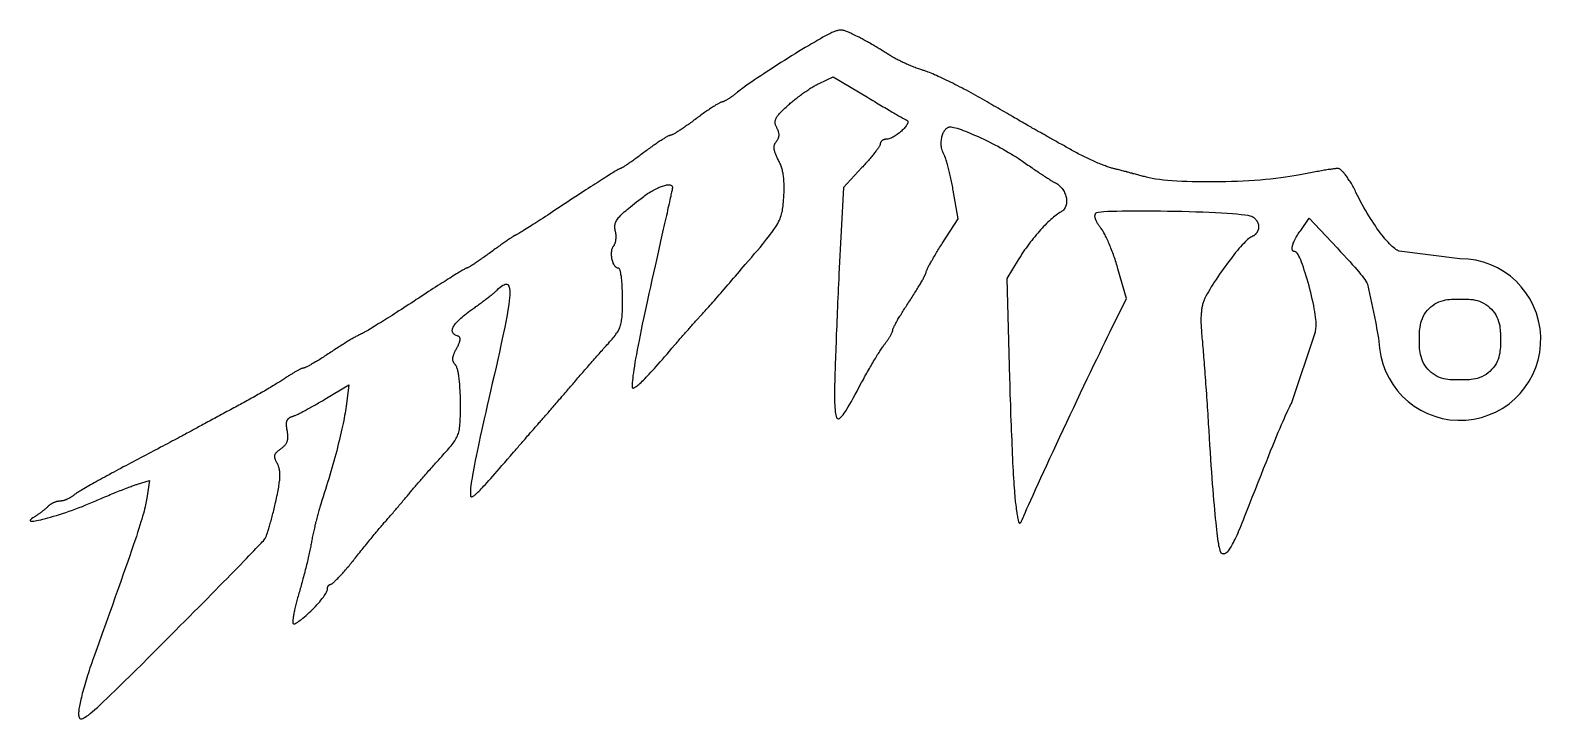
# Model space of a CAD drawing. Extents: x 4 to 116, y 5 to 56.
import ezdxf

# ---------------------------------------------------------------- set-up
doc = ezdxf.new("R2010")
doc.units = 0
doc.layers.get('0').update_dxf_attribs({"linetype": 'CONTINUOUS'})

msp = doc.modelspace()

# ---------------------------------------------------------------- linework, layer by layer
msp.add_lwpolyline([(49.24, 46.74), (49.16, 46.68), (49.08, 46.61), (49, 46.55), (48.91, 46.49), (48.83, 46.44), (48.76, 46.38), (48.68, 46.33), (48.61, 46.27), (48.53, 46.22), (48.46, 46.17), (48.4, 46.13), (48.33, 46.08), (48.27, 46.04), (48.21, 46), (48.15, 45.96), (48.09, 45.92), (48.04, 45.89), (47.99, 45.86), (47.94, 45.83), (47.9, 45.8), (47.86, 45.78), (47.83, 45.76), (47.79, 45.74), (47.77, 45.72), (47.74, 45.71), (47.72, 45.7), (47.71, 45.7), (47.69, 45.7), (47.68, 45.69), (47.65, 45.68), (47.62, 45.67), (47.58, 45.64), (47.52, 45.61), (47.46, 45.58), (47.39, 45.54), (47.31, 45.49), (47.22, 45.44), (47.13, 45.38), (47.02, 45.32), (46.91, 45.25), (46.8, 45.17), (46.67, 45.1), (46.54, 45.01), (46.41, 44.93), (46.26, 44.84), (46.11, 44.74), (45.96, 44.64), (45.8, 44.54), (45.64, 44.44), (45.47, 44.33), (45.3, 44.21), (45.12, 44.1), (44.94, 43.98), (44.76, 43.86), (44.57, 43.74), (44.38, 43.61), (44.19, 43.49), (43.99, 43.36), (43.79, 43.23), (43.6, 43.1), (43.4, 42.97), (43.21, 42.84), (43.02, 42.72), (42.83, 42.59), (42.65, 42.47), (42.47, 42.36), (42.29, 42.24), (42.12, 42.13), (41.96, 42.02), (41.79, 41.91), (41.64, 41.81), (41.48, 41.71), (41.34, 41.62), (41.19, 41.53), (41.06, 41.44), (40.93, 41.36), (40.81, 41.28), (40.69, 41.21), (40.58, 41.14), (40.48, 41.08), (40.39, 41.02), (40.3, 40.97), (40.23, 40.92), (40.16, 40.88), (40.1, 40.84), (40.05, 40.81), (40, 40.79), (39.97, 40.77), (39.95, 40.76), (39.94, 40.76), (39.93, 40.76), (39.91, 40.75), (39.89, 40.74), (39.87, 40.73), (39.84, 40.72), (39.81, 40.7), (39.78, 40.68), (39.74, 40.66), (39.7, 40.63), (39.65, 40.6), (39.6, 40.57), (39.55, 40.53), (39.5, 40.5), (39.44, 40.46), (39.38, 40.42), (39.32, 40.37), (39.25, 40.33), (39.18, 40.28), (39.11, 40.23), (39.04, 40.18), (38.96, 40.13), (38.89, 40.07), (38.81, 40.02), (38.73, 39.96), (38.64, 39.9), (38.56, 39.84), (38.48, 39.78), (38.39, 39.72), (38.3, 39.65), (38.22, 39.59), (38.13, 39.52), (38.04, 39.46), (37.95, 39.39), (37.86, 39.33), (37.78, 39.27), (37.69, 39.21), (37.61, 39.15), (37.52, 39.09), (37.44, 39.03), (37.36, 38.97), (37.28, 38.92), (37.21, 38.87), (37.13, 38.82), (37.06, 38.77), (36.99, 38.72), (36.92, 38.67), (36.86, 38.63), (36.8, 38.59), (36.74, 38.55), (36.68, 38.51), (36.62, 38.48), (36.57, 38.45), (36.53, 38.42), (36.48, 38.39), (36.44, 38.37), (36.4, 38.35), (36.37, 38.33), (36.34, 38.32), (36.32, 38.31), (36.3, 38.3), (36.28, 38.29), (36.27, 38.29), (36.25, 38.29), (36.23, 38.28), (36.19, 38.26), (36.15, 38.24), (36.1, 38.21), (36.04, 38.18), (35.97, 38.14), (35.9, 38.09), (35.81, 38.04), (35.72, 37.99), (35.62, 37.93), (35.52, 37.87), (35.4, 37.8), (35.28, 37.72), (35.16, 37.64), (35.03, 37.56), (34.89, 37.48), (34.75, 37.39), (34.6, 37.29), (34.45, 37.2), (34.3, 37.1), (34.13, 37), (33.97, 36.89), (33.8, 36.78), (33.63, 36.67), (33.45, 36.56), (33.28, 36.44), (33.09, 36.32), (32.91, 36.2), (32.73, 36.08), (32.54, 35.96), (32.35, 35.83), (32.16, 35.71), (31.98, 35.59), (31.79, 35.47), (31.61, 35.35), (31.43, 35.24), (31.25, 35.12), (31.08, 35.01), (30.91, 34.9), (30.74, 34.79), (30.57, 34.69), (30.41, 34.59), (30.25, 34.49), (30.1, 34.39), (29.95, 34.3), (29.81, 34.21), (29.67, 34.13), (29.54, 34.04), (29.42, 33.97), (29.3, 33.89), (29.18, 33.83), (29.08, 33.76), (28.98, 33.7), (28.89, 33.65), (28.8, 33.6), (28.73, 33.56), (28.66, 33.52), (28.6, 33.49), (28.55, 33.46), (28.51, 33.44), (28.47, 33.43), (28.44, 33.42), (28.41, 33.4), (28.37, 33.38), (28.33, 33.36), (28.28, 33.34), (28.23, 33.31), (28.18, 33.28), (28.12, 33.25), (28.06, 33.22), (28, 33.18), (27.93, 33.14), (27.86, 33.1), (27.79, 33.06), (27.71, 33.02), (27.63, 32.97), (27.55, 32.92), (27.47, 32.87), (27.39, 32.82), (27.3, 32.77), (27.21, 32.71), (27.13, 32.66), (27.04, 32.6), (26.94, 32.54), (26.85, 32.49), (26.76, 32.43), (26.67, 32.37), (26.57, 32.31), (26.48, 32.24), (26.38, 32.18), (26.29, 32.12), (26.19, 32.06), (26.1, 32), (26.01, 31.93), (25.91, 31.87), (25.82, 31.81), (25.73, 31.76), (25.64, 31.7), (25.55, 31.64), (25.47, 31.59), (25.38, 31.53), (25.3, 31.48), (25.21, 31.43), (25.13, 31.38), (25.05, 31.34), (24.98, 31.29), (24.91, 31.25), (24.83, 31.21), (24.77, 31.17), (24.7, 31.13), (24.64, 31.1), (24.58, 31.06), (24.52, 31.03), (24.47, 31.01), (24.42, 30.98), (24.37, 30.96), (24.33, 30.94), (24.3, 30.92), (24.26, 30.91), (24.23, 30.9), (24.21, 30.89), (24.19, 30.88), (24.17, 30.88), (24.16, 30.88), (24.14, 30.88), (24.12, 30.87), (24.1, 30.87), (24.07, 30.86), (24.04, 30.85), (24.01, 30.84), (23.98, 30.82), (23.94, 30.81), (23.91, 30.79), (23.87, 30.77), (23.83, 30.75), (23.79, 30.73), (23.74, 30.7), (23.7, 30.68), (23.65, 30.65), (23.6, 30.63), (23.55, 30.6), (23.5, 30.57), (23.45, 30.54), (23.4, 30.51), (23.34, 30.47), (23.29, 30.44), (23.23, 30.41), (23.18, 30.37), (23.12, 30.34), (23.06, 30.3), (23.01, 30.26), (22.95, 30.22), (22.89, 30.19), (22.83, 30.15), (22.77, 30.11), (22.71, 30.06), (22.64, 30.02), (22.56, 29.97), (22.48, 29.92), (22.4, 29.87), (22.31, 29.81), (22.22, 29.75), (22.13, 29.7), (22.03, 29.64), (21.93, 29.58), (21.82, 29.51), (21.72, 29.45), (21.61, 29.38), (21.49, 29.32), (21.38, 29.25), (21.27, 29.18), (21.15, 29.12), (21.03, 29.05), (20.91, 28.98), (20.79, 28.91), (20.67, 28.84), (20.55, 28.78), (20.43, 28.71), (20.31, 28.64), (20.19, 28.57), (20.07, 28.51), (19.95, 28.44), (19.83, 28.38), (19.72, 28.31), (19.6, 28.25), (19.49, 28.19), (19.37, 28.13), (19.25, 28.06), (19.12, 27.99), (19, 27.93), (18.87, 27.86), (18.74, 27.79), (18.61, 27.72), (18.48, 27.65), (18.35, 27.58), (18.22, 27.51), (18.09, 27.44), (17.96, 27.36), (17.82, 27.29), (17.69, 27.22), (17.56, 27.15), (17.44, 27.08), (17.31, 27.02), (17.18, 26.95), (17.06, 26.88), (16.94, 26.81), (16.82, 26.75), (16.7, 26.69), (16.59, 26.63), (16.48, 26.57), (16.38, 26.51), (16.27, 26.45), (16.18, 26.4), (16.08, 26.35), (15.99, 26.3), (15.91, 26.25), (15.82, 26.21), (15.73, 26.16), (15.62, 26.1), (15.51, 26.04), (15.4, 25.98), (15.27, 25.91), (15.14, 25.84), (15.01, 25.77), (14.86, 25.69), (14.72, 25.61), (14.56, 25.53), (14.4, 25.45), (14.24, 25.36), (14.08, 25.27), (13.91, 25.18), (13.73, 25.09), (13.56, 25), (13.38, 24.9), (13.2, 24.81), (13.01, 24.71), (12.83, 24.61), (12.64, 24.51), (12.46, 24.41), (12.27, 24.31), (12.08, 24.22), (11.89, 24.12), (11.71, 24.02), (11.52, 23.92), (11.33, 23.82), (11.15, 23.73), (10.97, 23.63), (10.79, 23.54), (10.61, 23.44), (10.43, 23.35), (10.26, 23.25), (10.08, 23.16), (9.91, 23.07), (9.74, 22.97), (9.57, 22.88), (9.41, 22.79), (9.25, 22.7), (9.09, 22.62), (8.93, 22.53), (8.78, 22.45), (8.64, 22.37), (8.5, 22.29), (8.36, 22.21), (8.23, 22.14), (8.1, 22.06), (7.98, 21.99), (7.87, 21.93), (7.76, 21.86), (7.66, 21.8), (7.57, 21.75), (7.48, 21.69), (7.4, 21.64), (7.33, 21.6), (7.26, 21.55), (7.2, 21.52), (7.16, 21.48), (7.12, 21.45), (7.09, 21.43), (7.06, 21.41), (7.03, 21.38), (7, 21.36), (6.97, 21.34), (6.94, 21.32), (6.91, 21.3), (6.88, 21.28), (6.85, 21.26), (6.82, 21.24), (6.78, 21.22), (6.75, 21.2), (6.72, 21.19), (6.68, 21.17), (6.65, 21.15), (6.61, 21.14), (6.58, 21.12), (6.54, 21.11), (6.51, 21.1), (6.47, 21.08), (6.44, 21.07), (6.41, 21.06), (6.37, 21.05), (6.34, 21.04), (6.31, 21.03), (6.28, 21.03), (6.24, 21.02), (6.21, 21.02), (6.18, 21.01), (6.15, 21.01), (6.13, 21.01), (6.1, 21.01), (6.07, 21.01), (6.05, 21.01), (6.02, 21), (5.99, 21), (5.96, 20.99), (5.93, 20.99), (5.9, 20.98), (5.87, 20.97), (5.84, 20.97), (5.81, 20.96), (5.78, 20.95), (5.74, 20.93), (5.71, 20.92), (5.68, 20.91), (5.65, 20.9), (5.62, 20.88), (5.59, 20.87), (5.55, 20.85), (5.52, 20.84), (5.49, 20.82), (5.46, 20.8), (5.43, 20.78), (5.4, 20.77), (5.38, 20.75), (5.35, 20.73), (5.32, 20.71), (5.3, 20.69), (5.27, 20.67), (5.25, 20.65), (5.22, 20.63), (5.2, 20.6), (5.18, 20.58), (5.15, 20.56), (5.13, 20.54), (5.1, 20.51), (5.07, 20.49), (5.05, 20.46), (5.02, 20.44), (4.99, 20.41), (4.95, 20.38), (4.92, 20.36), (4.89, 20.33), (4.86, 20.3), (4.82, 20.28), (4.79, 20.25), (4.75, 20.22), (4.72, 20.19), (4.68, 20.17), (4.64, 20.14), (4.61, 20.11), (4.57, 20.09), (4.53, 20.06), (4.5, 20.03), (4.46, 20.01), (4.42, 19.98), (4.39, 19.96), (4.35, 19.93), (4.32, 19.91), (4.28, 19.89), (4.25, 19.87), (4.21, 19.85), (4.18, 19.82), (4.07, 19.76), (3.99, 19.7), (3.93, 19.64), (3.89, 19.6), (3.88, 19.57), (3.89, 19.55), (3.93, 19.53), (3.98, 19.52), (4.05, 19.52), (4.14, 19.53), (4.25, 19.54), (4.37, 19.56), (4.51, 19.59), (4.67, 19.62), (4.83, 19.66), (5.01, 19.71), (5.2, 19.76), (5.4, 19.81), (5.61, 19.88), (5.83, 19.94), (6.06, 20.02), (6.29, 20.09), (6.53, 20.17), (6.77, 20.26), (7.01, 20.34), (7.26, 20.43), (7.51, 20.53), (7.76, 20.62), (8.01, 20.72), (8.26, 20.83), (8.5, 20.93), (8.63, 20.99), (8.76, 21.04), (8.9, 21.1), (9.03, 21.16), (9.16, 21.21), (9.3, 21.27), (9.43, 21.33), (9.56, 21.38), (9.69, 21.43), (9.82, 21.49), (9.95, 21.54), (10.08, 21.59), (10.2, 21.64), (10.32, 21.69), (10.44, 21.74), (10.56, 21.79), (10.68, 21.83), (10.79, 21.88), (10.9, 21.92), (11, 21.96), (11.1, 22), (11.2, 22.04), (11.29, 22.07), (11.38, 22.1), (11.46, 22.14), (11.54, 22.16), (11.62, 22.19), (11.68, 22.21), (11.75, 22.23), (11.8, 22.25), (11.85, 22.27), (12.74, 22.53), (12.54, 21.23), (12.52, 21.11), (12.5, 20.99), (12.47, 20.86), (12.44, 20.72), (12.41, 20.58), (12.37, 20.42), (12.33, 20.26), (12.28, 20.08), (12.23, 19.89), (12.17, 19.68), (12.1, 19.46), (12.03, 19.22), (11.94, 18.97), (11.85, 18.69), (11.76, 18.39), (11.65, 18.07), (11.53, 17.72), (11.4, 17.35), (11.27, 16.95), (11.12, 16.52), (10.96, 16.06), (10.79, 15.58), (10.6, 15.05), (10.41, 14.5), (10.2, 13.91), (9.98, 13.29), (9.74, 12.62), (9.49, 11.92), (9.22, 11.18), (8.94, 10.4), (8.65, 9.57), (8.58, 9.38), (8.51, 9.19), (8.45, 9), (8.38, 8.81), (8.32, 8.63), (8.26, 8.44), (8.2, 8.26), (8.14, 8.07), (8.09, 7.89), (8.03, 7.72), (7.98, 7.54), (7.93, 7.37), (7.88, 7.2), (7.84, 7.04), (7.79, 6.88), (7.75, 6.72), (7.71, 6.57), (7.68, 6.43), (7.64, 6.29), (7.61, 6.15), (7.59, 6.03), (7.56, 5.9), (7.54, 5.79), (7.52, 5.68), (7.5, 5.58), (7.49, 5.49), (7.48, 5.4), (7.47, 5.33), (7.47, 5.26), (7.47, 5.2), (7.47, 5.15), (7.48, 5.08), (7.5, 5.01), (7.52, 4.96), (7.54, 4.91), (7.57, 4.88), (7.61, 4.86), (7.66, 4.85), (7.72, 4.86), (7.79, 4.88), (7.87, 4.92), (7.96, 4.97), (8.07, 5.04), (8.2, 5.13), (8.34, 5.25), (8.49, 5.38), (8.67, 5.53), (8.87, 5.7), (9.09, 5.9), (9.33, 6.13), (9.59, 6.37), (9.87, 6.65), (10.19, 6.95), (10.52, 7.28), (10.89, 7.64), (11.28, 8.02), (11.7, 8.44), (12.16, 8.89), (12.64, 9.38), (13.16, 9.89), (13.71, 10.44), (14.3, 11.03), (14.65, 11.39), (15, 11.74), (15.35, 12.09), (15.7, 12.44), (16.03, 12.78), (16.37, 13.11), (16.69, 13.44), (17.01, 13.76), (17.32, 14.08), (17.63, 14.39), (17.92, 14.69), (18.21, 14.98), (18.49, 15.26), (18.75, 15.53), (19.01, 15.8), (19.26, 16.05), (19.49, 16.29), (19.71, 16.52), (19.93, 16.74), (20.12, 16.94), (20.31, 17.14), (20.48, 17.32), (20.64, 17.48), (20.78, 17.63), (20.91, 17.77), (21.02, 17.88), (21.11, 17.99), (21.19, 18.07), (21.25, 18.14), (21.29, 18.2), (21.32, 18.23), (21.33, 18.26), (21.35, 18.29), (21.37, 18.33), (21.39, 18.37), (21.41, 18.42), (21.43, 18.48), (21.45, 18.54), (21.47, 18.6), (21.5, 18.67), (21.52, 18.74), (21.54, 18.82), (21.57, 18.9), (21.6, 18.98), (21.62, 19.07), (21.65, 19.16), (21.68, 19.25), (21.7, 19.35), (21.73, 19.45), (21.76, 19.55), (21.79, 19.66), (21.82, 19.76), (21.85, 19.87), (21.87, 19.98), (21.9, 20.09), (21.93, 20.21), (21.96, 20.32), (21.99, 20.44), (22.02, 20.55), (22.04, 20.67), (22.07, 20.79), (22.1, 20.9), (22.13, 21.07), (22.17, 21.23), (22.2, 21.38), (22.23, 21.52), (22.26, 21.66), (22.28, 21.79), (22.3, 21.92), (22.33, 22.04), (22.34, 22.16), (22.36, 22.27), (22.37, 22.37), (22.39, 22.48), (22.4, 22.57), (22.4, 22.67), (22.41, 22.75), (22.41, 22.84), (22.42, 22.92), (22.41, 23), (22.41, 23.07), (22.41, 23.14), (22.4, 23.21), (22.39, 23.28), (22.38, 23.34), (22.37, 23.4), (22.35, 23.46), (22.34, 23.52), (22.32, 23.57), (22.3, 23.63), (22.28, 23.68), (22.25, 23.73), (22.23, 23.79), (22.2, 23.84), (22.17, 23.89), (22.15, 23.94), (22.12, 23.99), (22.11, 24.03), (22.09, 24.08), (22.07, 24.12), (22.06, 24.16), (22.05, 24.2), (22.04, 24.23), (22.04, 24.27), (22.04, 24.3), (22.04, 24.34), (22.04, 24.37), (22.04, 24.4), (22.05, 24.44), (22.06, 24.47), (22.07, 24.5), (22.09, 24.53), (22.11, 24.56), (22.13, 24.59), (22.15, 24.62), (22.18, 24.65), (22.21, 24.68), (22.24, 24.71), (22.28, 24.74), (22.32, 24.77), (22.36, 24.8), (22.4, 24.84), (22.45, 24.87), (22.5, 24.91), (22.54, 24.94), (22.59, 24.97), (22.63, 25.01), (22.67, 25.04), (22.7, 25.07), (22.74, 25.1), (22.77, 25.14), (22.8, 25.17), (22.83, 25.21), (22.85, 25.24), (22.88, 25.28), (22.9, 25.31), (22.92, 25.35), (22.94, 25.39), (22.95, 25.43), (22.97, 25.47), (22.98, 25.51), (22.99, 25.55), (23, 25.59), (23.01, 25.64), (23.01, 25.68), (23.01, 25.73), (23.01, 25.78), (23.01, 25.83), (23.01, 25.88), (23.01, 25.94), (23, 25.99), (22.99, 26.05), (22.99, 26.11), (22.97, 26.17), (22.96, 26.24), (22.95, 26.3), (22.94, 26.37), (22.93, 26.43), (22.92, 26.48), (22.91, 26.54), (22.91, 26.59), (22.9, 26.64), (22.9, 26.69), (22.9, 26.73), (22.9, 26.78), (22.91, 26.82), (22.91, 26.86), (22.92, 26.89), (22.93, 26.93), (22.94, 26.96), (22.95, 26.99), (22.96, 27.02), (22.98, 27.05), (23, 27.08), (23.02, 27.1), (23.04, 27.13), (23.07, 27.15), (23.09, 27.17), (23.12, 27.19), (23.15, 27.21), (23.18, 27.23), (23.22, 27.25), (23.26, 27.26), (23.3, 27.28), (23.34, 27.29), (23.38, 27.31), (23.42, 27.32), (23.46, 27.33), (23.5, 27.35), (23.54, 27.37), (23.6, 27.39), (23.65, 27.42), (23.71, 27.44), (23.77, 27.47), (23.84, 27.51), (23.9, 27.54), (23.97, 27.57), (24.05, 27.61), (24.13, 27.65), (24.2, 27.69), (24.29, 27.74), (24.37, 27.78), (24.45, 27.83), (24.54, 27.87), (24.63, 27.92), (24.72, 27.97), (24.81, 28.02), (24.9, 28.07), (25, 28.12), (25.09, 28.18), (25.19, 28.23), (25.28, 28.29), (25.38, 28.34), (25.47, 28.4), (25.57, 28.46), (25.66, 28.51), (25.76, 28.57), (27.53, 29.64), (27.33, 28.02), (27.3, 27.87), (27.28, 27.7), (27.25, 27.53), (27.22, 27.36), (27.19, 27.17), (27.15, 26.98), (27.11, 26.78), (27.07, 26.58), (27.02, 26.37), (26.97, 26.15), (26.92, 25.93), (26.87, 25.7), (26.81, 25.47), (26.75, 25.23), (26.69, 24.99), (26.63, 24.74), (26.56, 24.49), (26.49, 24.24), (26.42, 23.98), (26.35, 23.73), (26.28, 23.46), (26.2, 23.2), (26.12, 22.93), (26.04, 22.67), (25.96, 22.4), (25.88, 22.13), (25.8, 21.86), (25.71, 21.59), (25.62, 21.32), (25.54, 21.05), (25.45, 20.78), (25.43, 20.7), (25.4, 20.63), (25.38, 20.55), (25.35, 20.47), (25.33, 20.39), (25.3, 20.3), (25.28, 20.21), (25.25, 20.12), (25.23, 20.02), (25.2, 19.93), (25.18, 19.83), (25.15, 19.73), (25.12, 19.63), (25.1, 19.53), (25.07, 19.43), (25.05, 19.32), (25.02, 19.22), (25, 19.12), (24.98, 19.01), (24.95, 18.91), (24.93, 18.81), (24.91, 18.7), (24.89, 18.6), (24.86, 18.5), (24.84, 18.4), (24.82, 18.31), (24.8, 18.21), (24.79, 18.11), (24.77, 18.02), (24.75, 17.93), (24.74, 17.84), (24.72, 17.76), (24.7, 17.66), (24.68, 17.57), (24.66, 17.46), (24.64, 17.36), (24.62, 17.25), (24.6, 17.14), (24.57, 17.02), (24.54, 16.91), (24.52, 16.79), (24.49, 16.66), (24.46, 16.54), (24.43, 16.42), (24.4, 16.29), (24.37, 16.16), (24.34, 16.03), (24.3, 15.9), (24.27, 15.77), (24.24, 15.64), (24.2, 15.51), (24.17, 15.38), (24.13, 15.25), (24.1, 15.13), (24.07, 15), (24.03, 14.87), (24, 14.75), (23.96, 14.63), (23.93, 14.51), (23.89, 14.39), (23.86, 14.28), (23.83, 14.17), (23.8, 14.06), (23.76, 13.95), (23.73, 13.84), (23.7, 13.74), (23.68, 13.63), (23.65, 13.53), (23.62, 13.43), (23.6, 13.33), (23.57, 13.23), (23.55, 13.13), (23.53, 13.04), (23.51, 12.95), (23.49, 12.86), (23.47, 12.78), (23.46, 12.7), (23.44, 12.62), (23.43, 12.54), (23.42, 12.47), (23.4, 12.4), (23.4, 12.34), (23.39, 12.28), (23.38, 12.22), (23.38, 12.17), (23.37, 12.12), (23.37, 12.08), (23.37, 12.04), (23.37, 12), (23.38, 11.98), (23.38, 11.95), (23.39, 11.93), (23.4, 11.92), (23.43, 11.9), (23.47, 11.9), (23.53, 11.91), (23.59, 11.94), (23.66, 11.98), (23.74, 12.03), (23.83, 12.09), (23.93, 12.16), (24.03, 12.23), (24.13, 12.32), (24.24, 12.41), (24.36, 12.51), (24.47, 12.62), (24.59, 12.73), (24.7, 12.84), (24.82, 12.95), (24.94, 13.07), (25.05, 13.19), (25.16, 13.31), (25.27, 13.43), (25.37, 13.54), (25.46, 13.66), (25.55, 13.77), (25.64, 13.87), (25.71, 13.98), (25.78, 14.07), (25.83, 14.16), (25.88, 14.24), (25.91, 14.32), (25.93, 14.38), (25.94, 14.43), (25.94, 14.45), (25.94, 14.47), (25.94, 14.5), (25.94, 14.52), (25.95, 14.54), (25.95, 14.56), (25.95, 14.57), (25.96, 14.59), (25.96, 14.61), (25.97, 14.63), (25.98, 14.65), (25.98, 14.66), (25.99, 14.68), (26, 14.69), (26.01, 14.71), (26.02, 14.72), (26.03, 14.74), (26.04, 14.75), (26.05, 14.76), (26.06, 14.77), (26.07, 14.78), (26.08, 14.79), (26.09, 14.8), (26.1, 14.81), (26.11, 14.82), (26.13, 14.82), (26.14, 14.83), (26.15, 14.83), (26.17, 14.83), (26.18, 14.84), (26.19, 14.84), (26.21, 14.84), (26.23, 14.85), (26.25, 14.86), (26.28, 14.87), (26.31, 14.9), (26.34, 14.92), (26.38, 14.95), (26.42, 14.98), (26.46, 15.02), (26.5, 15.06), (26.55, 15.11), (26.6, 15.16), (26.65, 15.21), (26.71, 15.27), (26.77, 15.33), (26.82, 15.39), (26.88, 15.45), (26.95, 15.52), (27.01, 15.59), (27.08, 15.67), (27.14, 15.74), (27.21, 15.82), (27.28, 15.9), (27.35, 15.98), (27.42, 16.07), (27.5, 16.15), (27.57, 16.24), (27.64, 16.33), (27.72, 16.42), (27.79, 16.52), (27.87, 16.61), (27.94, 16.71), (28.02, 16.8), (28.1, 16.9), (28.18, 17), (28.26, 17.1), (28.34, 17.2), (28.42, 17.31), (28.51, 17.41), (28.59, 17.51), (28.67, 17.62), (28.76, 17.72), (28.84, 17.82), (28.93, 17.93), (29.01, 18.03), (29.09, 18.13), (29.18, 18.23), (29.26, 18.33), (29.34, 18.43), (29.42, 18.52), (29.5, 18.62), (29.57, 18.71), (29.65, 18.8), (29.72, 18.88), (29.79, 18.97), (29.86, 19.05), (29.92, 19.13), (29.99, 19.2), (30.05, 19.27), (30.11, 19.34), (30.16, 19.41), (30.21, 19.46), (30.27, 19.52), (30.32, 19.58), (30.37, 19.65), (30.43, 19.71), (30.49, 19.78), (30.55, 19.85), (30.61, 19.92), (30.68, 20), (30.74, 20.07), (30.81, 20.15), (30.87, 20.23), (30.94, 20.3), (31.01, 20.38), (31.07, 20.46), (31.14, 20.54), (31.21, 20.62), (31.28, 20.7), (31.35, 20.78), (31.42, 20.86), (31.48, 20.94), (31.55, 21.02), (31.62, 21.1), (31.68, 21.18), (31.75, 21.26), (31.81, 21.33), (31.88, 21.41), (31.94, 21.48), (32, 21.55), (32.06, 21.62), (32.11, 21.69), (32.17, 21.75), (32.22, 21.82), (32.28, 21.89), (32.34, 21.96), (32.41, 22.04), (32.47, 22.11), (32.54, 22.19), (32.61, 22.27), (32.69, 22.36), (32.76, 22.44), (32.84, 22.53), (32.91, 22.62), (32.99, 22.71), (33.07, 22.8), (33.15, 22.89), (33.23, 22.99), (33.31, 23.08), (33.4, 23.17), (33.48, 23.27), (33.56, 23.36), (33.65, 23.45), (33.73, 23.55), (33.81, 23.64), (33.89, 23.73), (33.97, 23.82), (34.05, 23.91), (34.13, 24), (34.21, 24.08), (34.28, 24.17), (34.36, 24.25), (34.43, 24.33), (34.5, 24.41), (34.62, 24.55), (34.74, 24.67), (34.85, 24.79), (34.95, 24.91), (35.04, 25.01), (35.12, 25.12), (35.2, 25.22), (35.28, 25.31), (35.34, 25.4), (35.4, 25.49), (35.46, 25.58), (35.51, 25.67), (35.56, 25.76), (35.6, 25.85), (35.63, 25.94), (35.66, 26.03), (35.69, 26.13), (35.72, 26.23), (35.74, 26.34), (35.75, 26.45), (35.77, 26.57), (35.78, 26.7), (35.79, 26.84), (35.8, 26.98), (35.8, 27.13), (35.81, 27.3), (35.81, 27.48), (35.81, 27.66), (35.81, 27.87), (35.81, 28.08), (35.81, 28.31), (35.81, 28.45), (35.81, 28.59), (35.81, 28.73), (35.81, 28.86), (35.8, 28.99), (35.8, 29.12), (35.79, 29.25), (35.78, 29.37), (35.78, 29.49), (35.77, 29.61), (35.76, 29.72), (35.75, 29.83), (35.74, 29.94), (35.73, 30.04), (35.72, 30.14), (35.7, 30.23), (35.69, 30.33), (35.68, 30.41), (35.66, 30.5), (35.65, 30.57), (35.63, 30.65), (35.62, 30.72), (35.6, 30.78), (35.58, 30.84), (35.56, 30.9), (35.54, 30.95), (35.52, 30.99), (35.51, 31.04), (35.49, 31.07), (35.46, 31.1), (35.44, 31.12), (35.42, 31.15), (35.39, 31.18), (35.37, 31.2), (35.35, 31.23), (35.33, 31.26), (35.32, 31.29), (35.3, 31.32), (35.29, 31.35), (35.28, 31.37), (35.27, 31.4), (35.26, 31.44), (35.25, 31.47), (35.25, 31.5), (35.25, 31.53), (35.25, 31.57), (35.25, 31.6), (35.26, 31.64), (35.26, 31.68), (35.27, 31.72), (35.28, 31.76), (35.29, 31.8), (35.31, 31.84), (35.32, 31.89), (35.34, 31.93), (35.36, 31.98), (35.38, 32.03), (35.41, 32.09), (35.43, 32.14), (35.46, 32.2), (35.49, 32.25), (35.52, 32.31), (35.55, 32.38), (35.58, 32.43), (35.61, 32.49), (35.64, 32.54), (35.66, 32.6), (35.68, 32.64), (35.7, 32.69), (35.72, 32.73), (35.74, 32.78), (35.75, 32.82), (35.76, 32.85), (35.77, 32.89), (35.78, 32.92), (35.79, 32.95), (35.79, 32.98), (35.79, 33.01), (35.79, 33.04), (35.79, 33.07), (35.79, 33.09), (35.78, 33.11), (35.77, 33.13), (35.76, 33.15), (35.75, 33.17), (35.74, 33.19), (35.72, 33.2), (35.7, 33.22), (35.68, 33.23), (35.66, 33.24), (35.64, 33.25), (35.61, 33.26), (35.58, 33.28), (35.51, 33.3), (35.45, 33.33), (35.4, 33.36), (35.35, 33.39), (35.31, 33.43), (35.28, 33.47), (35.25, 33.51), (35.23, 33.55), (35.22, 33.59), (35.21, 33.64), (35.21, 33.69), (35.22, 33.75), (35.23, 33.8), (35.25, 33.86), (35.28, 33.92), (35.32, 33.98), (35.36, 34.05), (35.41, 34.12), (35.46, 34.19), (35.52, 34.26), (35.59, 34.34), (35.67, 34.41), (35.75, 34.49), (35.84, 34.58), (35.94, 34.66), (36.04, 34.75), (36.15, 34.84), (36.27, 34.93), (36.39, 35.03), (36.52, 35.12), (36.66, 35.22), (36.74, 35.28), (36.82, 35.33), (36.9, 35.39), (36.97, 35.45), (37.05, 35.5), (37.13, 35.56), (37.2, 35.62), (37.28, 35.67), (37.36, 35.73), (37.43, 35.78), (37.5, 35.84), (37.57, 35.89), (37.64, 35.95), (37.71, 36), (37.78, 36.05), (37.85, 36.1), (37.91, 36.15), (37.97, 36.2), (38.03, 36.24), (38.09, 36.29), (38.14, 36.33), (38.2, 36.37), (38.24, 36.42), (38.29, 36.45), (38.34, 36.49), (38.38, 36.52), (38.41, 36.56), (38.45, 36.59), (38.48, 36.61), (38.51, 36.64), (38.53, 36.66), (38.65, 36.78), (38.77, 36.88), (38.87, 36.96), (38.97, 37.03), (39.06, 37.07), (39.14, 37.11), (39.21, 37.12), (39.27, 37.11), (39.33, 37.08), (39.37, 37.04), (39.41, 36.97), (39.44, 36.88), (39.46, 36.77), (39.47, 36.63), (39.47, 36.47), (39.47, 36.29), (39.45, 36.09), (39.43, 35.86), (39.4, 35.6), (39.36, 35.32), (39.31, 35.01), (39.25, 34.68), (39.18, 34.31), (39.1, 33.92), (39.02, 33.5), (38.92, 33.05), (38.82, 32.57), (38.71, 32.06), (38.59, 31.52), (38.46, 30.95), (38.32, 30.34), (38.18, 29.75), (38.05, 29.18), (37.92, 28.63), (37.8, 28.11), (37.69, 27.6), (37.58, 27.12), (37.48, 26.66), (37.38, 26.23), (37.29, 25.81), (37.21, 25.41), (37.13, 25.03), (37.05, 24.68), (36.98, 24.34), (36.92, 24.02), (36.86, 23.73), (36.81, 23.45), (36.76, 23.19), (36.72, 22.94), (36.68, 22.72), (36.64, 22.52), (36.62, 22.33), (36.59, 22.16), (36.57, 22), (36.56, 21.86), (36.55, 21.74), (36.55, 21.64), (36.55, 21.55), (36.55, 21.48), (36.56, 21.42), (36.57, 21.38), (36.59, 21.35), (36.61, 21.34), (36.63, 21.33), (36.65, 21.33), (36.67, 21.33), (36.7, 21.34), (36.74, 21.36), (36.77, 21.38), (36.82, 21.4), (36.86, 21.44), (36.92, 21.48), (36.97, 21.53), (37.04, 21.59), (37.11, 21.66), (37.18, 21.73), (37.27, 21.82), (37.36, 21.91), (37.45, 22.01), (37.56, 22.13), (37.67, 22.25), (37.79, 22.38), (37.92, 22.53), (38.06, 22.68), (38.21, 22.85), (38.37, 23.03), (38.54, 23.22), (38.71, 23.43), (38.9, 23.64), (39.1, 23.87), (39.31, 24.12), (39.53, 24.37), (39.76, 24.64), (39.83, 24.71), (39.89, 24.79), (39.95, 24.86), (40.02, 24.94), (40.09, 25.02), (40.16, 25.1), (40.23, 25.18), (40.3, 25.26), (40.37, 25.34), (40.44, 25.43), (40.51, 25.51), (40.59, 25.59), (40.66, 25.68), (40.73, 25.76), (40.8, 25.85), (40.88, 25.93), (40.95, 26.01), (41.02, 26.09), (41.09, 26.17), (41.16, 26.25), (41.23, 26.33), (41.3, 26.41), (41.36, 26.49), (41.43, 26.56), (41.49, 26.63), (41.55, 26.7), (41.61, 26.77), (41.67, 26.84), (41.73, 26.9), (41.78, 26.96), (41.83, 27.02), (41.88, 27.07), (41.94, 27.14), (41.99, 27.2), (42.05, 27.27), (42.11, 27.34), (42.18, 27.42), (42.25, 27.49), (42.32, 27.57), (42.39, 27.65), (42.46, 27.74), (42.54, 27.83), (42.61, 27.91), (42.69, 28), (42.77, 28.1), (42.85, 28.19), (42.93, 28.28), (43.01, 28.38), (43.1, 28.47), (43.18, 28.57), (43.26, 28.66), (43.35, 28.76), (43.43, 28.86), (43.51, 28.95), (43.59, 29.05), (43.68, 29.14), (43.76, 29.24), (43.84, 29.33), (43.92, 29.42), (43.99, 29.52), (44.07, 29.6), (44.15, 29.69), (44.22, 29.78), (44.3, 29.87), (44.38, 29.96), (44.46, 30.06), (44.54, 30.15), (44.62, 30.25), (44.71, 30.35), (44.8, 30.45), (44.89, 30.55), (44.97, 30.65), (45.06, 30.75), (45.15, 30.86), (45.24, 30.96), (45.33, 31.06), (45.42, 31.16), (45.51, 31.27), (45.6, 31.37), (45.69, 31.47), (45.77, 31.57), (45.86, 31.67), (45.95, 31.76), (46.03, 31.86), (46.11, 31.95), (46.19, 32.04), (46.27, 32.13), (46.35, 32.21), (46.42, 32.3), (46.49, 32.38), (46.56, 32.45), (46.63, 32.53), (46.69, 32.6), (46.8, 32.71), (46.89, 32.82), (46.98, 32.93), (47.07, 33.03), (47.15, 33.12), (47.22, 33.21), (47.29, 33.3), (47.36, 33.39), (47.41, 33.47), (47.47, 33.55), (47.52, 33.63), (47.56, 33.72), (47.6, 33.8), (47.64, 33.88), (47.67, 33.97), (47.7, 34.06), (47.73, 34.15), (47.75, 34.24), (47.77, 34.34), (47.78, 34.44), (47.8, 34.55), (47.81, 34.67), (47.82, 34.79), (47.83, 34.92), (47.84, 35.06), (47.84, 35.21), (47.84, 35.36), (47.85, 35.53), (47.85, 35.7), (47.85, 35.89), (47.85, 36.09), (47.85, 36.2), (47.85, 36.32), (47.84, 36.43), (47.84, 36.54), (47.84, 36.65), (47.83, 36.76), (47.83, 36.87), (47.82, 36.97), (47.82, 37.07), (47.81, 37.16), (47.8, 37.26), (47.79, 37.35), (47.79, 37.44), (47.78, 37.52), (47.77, 37.6), (47.76, 37.68), (47.75, 37.75), (47.73, 37.82), (47.72, 37.89), (47.71, 37.95), (47.7, 38.01), (47.69, 38.06), (47.67, 38.11), (47.66, 38.15), (47.65, 38.18), (47.63, 38.22), (47.62, 38.24), (47.6, 38.26), (47.59, 38.28), (47.57, 38.29), (47.56, 38.29), (47.51, 38.29), (47.47, 38.3), (47.43, 38.32), (47.39, 38.35), (47.35, 38.38), (47.32, 38.41), (47.28, 38.45), (47.25, 38.5), (47.22, 38.55), (47.19, 38.6), (47.16, 38.66), (47.14, 38.72), (47.12, 38.79), (47.1, 38.85), (47.08, 38.92), (47.06, 38.99), (47.05, 39.06), (47.04, 39.13), (47.03, 39.21), (47.03, 39.28), (47.02, 39.35), (47.03, 39.42), (47.03, 39.49), (47.04, 39.56), (47.05, 39.62), (47.06, 39.68), (47.08, 39.74), (47.1, 39.8), (47.13, 39.85), (47.16, 39.9), (47.19, 39.94), (47.21, 39.97), (47.22, 39.99), (47.24, 40.01), (47.25, 40.04), (47.26, 40.07), (47.28, 40.1), (47.29, 40.13), (47.3, 40.16), (47.31, 40.19), (47.32, 40.22), (47.33, 40.26), (47.34, 40.29), (47.35, 40.33), (47.35, 40.36), (47.36, 40.4), (47.36, 40.44), (47.37, 40.48), (47.37, 40.52), (47.37, 40.56), (47.37, 40.6), (47.37, 40.64), (47.37, 40.67), (47.37, 40.71), (47.37, 40.75), (47.37, 40.79), (47.36, 40.83), (47.36, 40.87), (47.35, 40.91), (47.34, 40.95), (47.33, 40.99), (47.33, 41.02), (47.31, 41.09), (47.29, 41.16), (47.28, 41.23), (47.28, 41.29), (47.27, 41.36), (47.28, 41.42), (47.28, 41.48), (47.29, 41.54), (47.31, 41.61), (47.33, 41.67), (47.36, 41.73), (47.39, 41.8), (47.43, 41.86), (47.47, 41.93), (47.52, 42), (47.58, 42.07), (47.64, 42.14), (47.71, 42.22), (47.79, 42.3), (47.88, 42.38), (47.97, 42.47), (48.08, 42.56), (48.19, 42.66), (48.31, 42.76), (48.44, 42.86), (48.58, 42.97), (48.73, 43.09), (48.88, 43.21), (49.05, 43.34), (49.23, 43.48), (49.42, 43.62), (49.51, 43.69), (49.61, 43.76), (49.71, 43.83), (49.81, 43.9), (49.91, 43.96), (50.01, 44.01), (50.1, 44.07), (50.2, 44.12), (50.29, 44.17), (50.39, 44.22), (50.48, 44.26), (50.57, 44.3), (50.66, 44.33), (50.74, 44.37), (50.82, 44.39), (50.9, 44.42), (50.98, 44.44), (51.05, 44.45), (51.12, 44.47), (51.18, 44.48), (51.24, 44.48), (51.3, 44.48), (51.35, 44.48), (51.39, 44.47), (51.43, 44.46), (51.47, 44.44), (51.5, 44.42), (51.52, 44.39), (51.54, 44.36), (51.55, 44.32), (51.55, 44.28), (51.55, 44.27), (51.55, 44.24), (51.54, 44.2), (51.53, 44.15), (51.52, 44.08), (51.5, 44.01), (51.48, 43.93), (51.46, 43.83), (51.44, 43.73), (51.42, 43.61), (51.39, 43.49), (51.36, 43.36), (51.33, 43.21), (51.3, 43.07), (51.26, 42.91), (51.22, 42.74), (51.19, 42.57), (51.15, 42.39), (51.1, 42.21), (51.06, 42.01), (51.02, 41.81), (50.97, 41.61), (50.92, 41.4), (50.87, 41.19), (50.82, 40.97), (50.77, 40.74), (50.72, 40.52), (50.67, 40.29), (50.62, 40.05), (50.56, 39.82), (50.51, 39.58), (50.38, 39.02), (50.26, 38.48), (50.14, 37.94), (50.02, 37.42), (49.91, 36.91), (49.8, 36.42), (49.69, 35.93), (49.59, 35.46), (49.5, 35), (49.4, 34.56), (49.31, 34.13), (49.23, 33.72), (49.15, 33.32), (49.08, 32.94), (49.01, 32.58), (48.94, 32.23), (48.88, 31.9), (48.82, 31.59), (48.77, 31.3), (48.73, 31.03), (48.69, 30.77), (48.65, 30.54), (48.62, 30.33), (48.6, 30.13), (48.58, 29.96), (48.56, 29.81), (48.56, 29.69), (48.56, 29.58), (48.56, 29.5), (48.57, 29.45), (48.59, 29.42), (48.6, 29.4), (48.63, 29.4), (48.66, 29.4), (48.69, 29.41), (48.73, 29.43), (48.77, 29.45), (48.82, 29.48), (48.87, 29.52), (48.93, 29.56), (48.99, 29.61), (49.06, 29.67), (49.14, 29.74), (49.22, 29.82), (49.31, 29.9), (49.4, 29.99), (49.5, 30.09), (49.6, 30.2), (49.71, 30.31), (49.82, 30.44), (49.95, 30.57), (50.07, 30.71), (50.21, 30.85), (50.35, 31.01), (50.5, 31.18), (50.65, 31.35), (50.81, 31.53), (50.97, 31.72), (51.15, 31.92), (51.33, 32.13), (51.51, 32.35), (51.71, 32.57), (51.77, 32.65), (51.84, 32.73), (51.91, 32.81), (51.98, 32.89), (52.04, 32.97), (52.11, 33.05), (52.18, 33.13), (52.25, 33.21), (52.32, 33.29), (52.39, 33.37), (52.46, 33.45), (52.53, 33.52), (52.6, 33.6), (52.66, 33.68), (52.73, 33.75), (52.8, 33.83), (52.86, 33.9), (52.92, 33.97), (52.99, 34.04), (53.05, 34.11), (53.11, 34.18), (53.16, 34.24), (53.22, 34.3), (53.27, 34.36), (53.32, 34.42), (53.37, 34.47), (53.42, 34.52), (53.46, 34.57), (53.5, 34.61), (53.54, 34.65), (53.57, 34.69), (53.61, 34.73), (53.66, 34.78), (53.71, 34.83), (53.77, 34.9), (53.83, 34.97), (53.9, 35.05), (53.98, 35.13), (54.06, 35.23), (54.15, 35.32), (54.24, 35.43), (54.34, 35.54), (54.44, 35.66), (54.54, 35.78), (54.66, 35.9), (54.77, 36.03), (54.89, 36.17), (55.01, 36.31), (55.14, 36.45), (55.26, 36.6), (55.4, 36.75), (55.53, 36.91), (55.66, 37.06), (55.8, 37.22), (55.94, 37.38), (56.08, 37.55), (56.23, 37.71), (56.37, 37.88), (56.52, 38.05), (56.66, 38.22), (56.81, 38.39), (56.95, 38.56), (57.2, 38.85), (57.44, 39.12), (57.65, 39.38), (57.86, 39.62), (58.05, 39.84), (58.23, 40.06), (58.39, 40.26), (58.54, 40.44), (58.68, 40.62), (58.81, 40.79), (58.93, 40.94), (59.03, 41.09), (59.13, 41.23), (59.22, 41.37), (59.3, 41.49), (59.37, 41.62), (59.43, 41.74), (59.49, 41.85), (59.54, 41.97), (59.58, 42.08), (59.62, 42.2), (59.65, 42.31), (59.68, 42.43), (59.71, 42.54), (59.73, 42.67), (59.75, 42.79), (59.76, 42.92), (59.78, 43.06), (59.79, 43.2), (59.8, 43.36), (59.82, 43.52), (59.82, 43.64), (59.83, 43.76), (59.84, 43.87), (59.84, 43.98), (59.84, 44.09), (59.85, 44.2), (59.85, 44.31), (59.84, 44.41), (59.84, 44.51), (59.84, 44.61), (59.83, 44.7), (59.83, 44.8), (59.82, 44.89), (59.81, 44.98), (59.8, 45.07), (59.79, 45.15), (59.77, 45.24), (59.76, 45.32), (59.74, 45.4), (59.73, 45.48), (59.71, 45.56), (59.69, 45.64), (59.66, 45.71), (59.64, 45.79), (59.61, 45.86), (59.59, 45.94), (59.56, 46.01), (59.53, 46.08), (59.5, 46.15), (59.46, 46.22), (59.43, 46.29), (59.39, 46.36), (59.36, 46.43), (59.33, 46.5), (59.3, 46.56), (59.27, 46.62), (59.24, 46.68), (59.22, 46.74), (59.2, 46.8), (59.18, 46.85), (59.16, 46.9), (59.15, 46.95), (59.13, 47), (59.12, 47.05), (59.11, 47.09), (59.11, 47.14), (59.1, 47.18), (59.1, 47.22), (59.1, 47.26), (59.1, 47.3), (59.1, 47.34), (59.11, 47.37), (59.11, 47.41), (59.12, 47.44), (59.13, 47.48), (59.15, 47.51), (59.16, 47.54), (59.18, 47.58), (59.2, 47.61), (59.22, 47.64), (59.24, 47.67), (59.27, 47.7), (59.29, 47.73), (59.31, 47.76), (59.33, 47.79), (59.35, 47.82), (59.37, 47.85), (59.38, 47.88), (59.4, 47.91), (59.41, 47.94), (59.42, 47.97), (59.43, 48), (59.44, 48.03), (59.45, 48.06), (59.45, 48.09), (59.46, 48.12), (59.46, 48.15), (59.46, 48.18), (59.46, 48.22), (59.46, 48.25), (59.45, 48.28), (59.45, 48.32), (59.44, 48.35), (59.43, 48.39), (59.42, 48.42), (59.41, 48.46), (59.4, 48.49), (59.39, 48.53), (59.37, 48.57), (59.35, 48.61), (59.33, 48.65), (59.31, 48.69), (59.29, 48.73), (59.27, 48.78), (59.24, 48.83), (59.23, 48.87), (59.21, 48.92), (59.19, 48.96), (59.18, 49.01), (59.18, 49.05), (59.17, 49.09), (59.17, 49.14), (59.17, 49.18), (59.18, 49.22), (59.19, 49.27), (59.2, 49.31), (59.22, 49.36), (59.24, 49.4), (59.26, 49.45), (59.29, 49.5), (59.32, 49.55), (59.36, 49.6), (59.4, 49.65), (59.45, 49.71), (59.5, 49.77), (59.55, 49.83), (59.61, 49.89), (59.68, 49.96), (59.74, 50.03), (59.82, 50.1), (59.9, 50.17), (59.98, 50.25), (60.07, 50.33), (60.17, 50.42), (60.23, 50.48), (60.3, 50.54), (60.37, 50.6), (60.44, 50.65), (60.51, 50.71), (60.58, 50.77), (60.66, 50.83), (60.73, 50.89), (60.81, 50.95), (60.89, 51.01), (60.97, 51.07), (61.05, 51.13), (61.13, 51.19), (61.21, 51.25), (61.29, 51.3), (61.36, 51.36), (61.44, 51.41), (61.52, 51.47), (61.6, 51.52), (61.68, 51.57), (61.75, 51.62), (61.83, 51.67), (61.9, 51.71), (61.98, 51.76), (62.05, 51.8), (62.12, 51.84), (62.18, 51.88), (62.25, 51.91), (62.31, 51.95), (62.37, 51.98), (62.43, 52.01), (63.49, 52.51), (66.03, 50.98), (66.17, 50.9), (66.3, 50.81), (66.43, 50.73), (66.56, 50.66), (66.69, 50.58), (66.82, 50.5), (66.95, 50.42), (67.07, 50.35), (67.2, 50.28), (67.32, 50.21), (67.43, 50.14), (67.55, 50.07), (67.66, 50), (67.77, 49.94), (67.87, 49.88), (67.98, 49.82), (68.07, 49.76), (68.17, 49.71), (68.26, 49.66), (68.34, 49.61), (68.42, 49.56), (68.5, 49.52), (68.57, 49.48), (68.63, 49.44), (68.69, 49.41), (68.75, 49.38), (68.8, 49.35), (68.84, 49.33), (68.88, 49.31), (68.91, 49.3), (68.93, 49.29), (68.97, 49.27), (68.99, 49.24), (69.01, 49.21), (69.02, 49.17), (69.02, 49.13), (69.01, 49.08), (68.99, 49.03), (68.96, 48.97), (68.93, 48.91), (68.89, 48.85), (68.84, 48.79), (68.79, 48.73), (68.74, 48.67), (68.68, 48.6), (68.61, 48.54), (68.54, 48.47), (68.47, 48.41), (68.4, 48.34), (68.32, 48.28), (68.24, 48.22), (68.16, 48.17), (68.08, 48.12), (68, 48.07), (67.92, 48.02), (67.84, 47.98), (67.76, 47.94), (67.69, 47.91), (67.61, 47.89), (67.54, 47.87), (67.48, 47.86), (67.41, 47.86), (67.39, 47.86), (67.37, 47.86), (67.34, 47.85), (67.32, 47.85), (67.3, 47.85), (67.28, 47.84), (67.26, 47.84), (67.24, 47.83), (67.22, 47.82), (67.2, 47.81), (67.18, 47.81), (67.16, 47.8), (67.15, 47.79), (67.13, 47.78), (67.12, 47.77), (67.1, 47.75), (67.09, 47.74), (67.07, 47.73), (67.06, 47.72), (67.05, 47.7), (67.04, 47.69), (67.03, 47.68), (67.02, 47.66), (67.01, 47.65), (67, 47.63), (67, 47.61), (66.99, 47.6), (66.99, 47.58), (66.98, 47.56), (66.98, 47.55), (66.98, 47.53), (66.98, 47.51), (66.97, 47.49), (66.97, 47.46), (66.95, 47.43), (66.94, 47.4), (66.92, 47.36), (66.89, 47.32), (66.87, 47.28), (66.84, 47.24), (66.8, 47.19), (66.77, 47.14), (66.73, 47.08), (66.69, 47.03), (66.65, 46.97), (66.6, 46.91), (66.55, 46.85), (66.5, 46.78), (66.45, 46.72), (66.4, 46.65), (66.34, 46.58), (66.28, 46.51), (66.22, 46.44), (66.16, 46.37), (66.09, 46.29), (66.03, 46.22), (65.96, 46.14), (65.89, 46.07), (65.82, 45.99), (65.75, 45.91), (65.68, 45.83), (65.61, 45.76), (64.25, 44.29), (63.91, 37.84), (63.9, 37.49), (63.88, 37.14), (63.86, 36.8), (63.84, 36.45), (63.83, 36.1), (63.81, 35.75), (63.8, 35.4), (63.78, 35.06), (63.77, 34.72), (63.75, 34.38), (63.74, 34.04), (63.73, 33.71), (63.71, 33.38), (63.7, 33.06), (63.69, 32.75), (63.68, 32.44), (63.67, 32.14), (63.66, 31.85), (63.65, 31.56), (63.64, 31.29), (63.63, 31.02), (63.62, 30.77), (63.61, 30.53), (63.61, 30.29), (63.6, 30.08), (63.6, 29.87), (63.59, 29.68), (63.59, 29.5), (63.59, 29.34), (63.59, 29.19), (63.59, 29.06), (63.59, 28.8), (63.59, 28.56), (63.59, 28.34), (63.6, 28.14), (63.61, 27.96), (63.62, 27.79), (63.63, 27.64), (63.65, 27.51), (63.67, 27.4), (63.69, 27.3), (63.72, 27.23), (63.76, 27.17), (63.79, 27.14), (63.84, 27.12), (63.88, 27.12), (63.94, 27.14), (64, 27.18), (64.06, 27.24), (64.13, 27.31), (64.21, 27.41), (64.3, 27.53), (64.39, 27.67), (64.49, 27.82), (64.6, 28), (64.71, 28.2), (64.84, 28.41), (64.97, 28.65), (65.11, 28.91), (65.26, 29.18), (65.42, 29.48), (65.59, 29.8), (65.66, 29.92), (65.72, 30.03), (65.78, 30.15), (65.84, 30.27), (65.91, 30.38), (65.97, 30.5), (66.04, 30.61), (66.1, 30.73), (66.17, 30.84), (66.23, 30.95), (66.3, 31.06), (66.36, 31.17), (66.42, 31.28), (66.48, 31.39), (66.55, 31.49), (66.61, 31.59), (66.67, 31.69), (66.72, 31.79), (66.78, 31.88), (66.84, 31.97), (66.89, 32.05), (66.95, 32.14), (67, 32.22), (67.05, 32.29), (67.09, 32.36), (67.14, 32.43), (67.18, 32.49), (67.22, 32.55), (67.26, 32.6), (67.29, 32.65), (67.33, 32.69), (67.36, 32.73), (67.39, 32.77), (67.42, 32.81), (67.45, 32.85), (67.47, 32.89), (67.5, 32.93), (67.53, 32.97), (67.56, 33.01), (67.58, 33.05), (67.61, 33.09), (67.63, 33.13), (67.66, 33.17), (67.68, 33.21), (67.7, 33.25), (67.73, 33.28), (67.75, 33.32), (67.77, 33.35), (67.78, 33.39), (67.8, 33.42), (67.82, 33.45), (67.83, 33.49), (67.85, 33.52), (67.86, 33.54), (67.87, 33.57), (67.88, 33.6), (67.89, 33.62), (67.9, 33.65), (67.9, 33.67), (67.9, 33.69), (67.91, 33.7), (67.91, 33.72), (67.91, 33.74), (67.91, 33.76), (67.92, 33.79), (67.93, 33.82), (67.95, 33.86), (67.97, 33.9), (67.99, 33.94), (68.01, 33.99), (68.04, 34.04), (68.07, 34.1), (68.1, 34.16), (68.13, 34.22), (68.17, 34.28), (68.21, 34.35), (68.25, 34.43), (68.29, 34.5), (68.34, 34.58), (68.39, 34.66), (68.43, 34.74), (68.49, 34.82), (68.54, 34.91), (68.59, 35), (68.65, 35.09), (68.71, 35.18), (68.77, 35.27), (68.83, 35.37), (68.89, 35.46), (68.95, 35.56), (69.01, 35.66), (69.08, 35.76), (69.14, 35.86), (69.21, 35.95), (69.27, 36.05), (69.34, 36.15), (69.4, 36.25), (69.46, 36.34), (69.52, 36.44), (69.58, 36.53), (69.64, 36.62), (69.69, 36.71), (69.75, 36.8), (69.8, 36.89), (69.85, 36.97), (69.9, 37.05), (69.95, 37.13), (69.99, 37.21), (70.04, 37.29), (70.08, 37.36), (70.12, 37.43), (70.15, 37.49), (70.19, 37.56), (70.22, 37.62), (70.25, 37.67), (70.27, 37.72), (70.3, 37.77), (70.32, 37.82), (70.34, 37.86), (70.35, 37.89), (70.36, 37.92), (70.37, 37.95), (70.38, 37.97), (70.38, 37.99), (70.38, 38.01), (70.38, 38.03), (70.39, 38.06), (70.4, 38.09), (70.42, 38.12), (70.43, 38.16), (70.45, 38.21), (70.48, 38.26), (70.5, 38.31), (70.53, 38.36), (70.56, 38.42), (70.59, 38.49), (70.63, 38.55), (70.67, 38.62), (70.71, 38.69), (70.75, 38.77), (70.79, 38.84), (70.84, 38.92), (70.89, 39.01), (70.93, 39.09), (70.99, 39.18), (71.04, 39.26), (71.09, 39.35), (71.15, 39.45), (71.2, 39.54), (71.26, 39.63), (71.32, 39.73), (71.38, 39.82), (71.44, 39.92), (71.51, 40.02), (71.57, 40.12), (72.76, 41.96), (72.39, 44.06), (72.37, 44.17), (72.35, 44.28), (72.33, 44.4), (72.31, 44.51), (72.29, 44.62), (72.26, 44.73), (72.24, 44.85), (72.21, 44.96), (72.19, 45.07), (72.17, 45.18), (72.14, 45.28), (72.12, 45.39), (72.09, 45.49), (72.06, 45.6), (72.04, 45.7), (72.01, 45.8), (71.99, 45.89), (71.96, 45.98), (71.94, 46.07), (71.91, 46.16), (71.88, 46.24), (71.86, 46.32), (71.83, 46.4), (71.81, 46.47), (71.79, 46.54), (71.76, 46.6), (71.74, 46.66), (71.72, 46.72), (71.7, 46.77), (71.67, 46.81), (71.65, 46.85), (71.62, 46.92), (71.59, 46.99), (71.57, 47.07), (71.54, 47.14), (71.53, 47.22), (71.51, 47.3), (71.5, 47.38), (71.5, 47.46), (71.5, 47.55), (71.5, 47.63), (71.5, 47.71), (71.51, 47.8), (71.52, 47.88), (71.54, 47.96), (71.55, 48.04), (71.57, 48.11), (71.6, 48.19), (71.62, 48.26), (71.65, 48.33), (71.68, 48.39), (71.71, 48.45), (71.75, 48.51), (71.79, 48.57), (71.83, 48.61), (71.87, 48.66), (71.91, 48.69), (71.96, 48.72), (72.01, 48.75), (72.06, 48.77), (72.11, 48.78), (72.16, 48.78), (72.24, 48.78), (72.33, 48.76), (72.44, 48.74), (72.56, 48.71), (72.69, 48.68), (72.83, 48.63), (72.98, 48.58), (73.14, 48.52), (73.3, 48.46), (73.48, 48.39), (73.66, 48.31), (73.85, 48.23), (74.04, 48.15), (74.24, 48.06), (74.44, 47.97), (74.65, 47.87), (74.85, 47.77), (75.06, 47.67), (75.27, 47.56), (75.48, 47.45), (75.69, 47.34), (75.89, 47.23), (76.09, 47.12), (76.29, 47.01), (76.49, 46.89), (76.68, 46.78), (76.87, 46.67), (77.05, 46.56), (77.22, 46.45), (77.39, 46.34), (77.54, 46.23), (77.64, 46.16), (77.74, 46.09), (77.84, 46.02), (77.94, 45.95), (78.04, 45.88), (78.14, 45.82), (78.24, 45.75), (78.33, 45.68), (78.43, 45.62), (78.53, 45.55), (78.62, 45.49), (78.71, 45.43), (78.8, 45.36), (78.89, 45.3), (78.98, 45.25), (79.07, 45.19), (79.15, 45.13), (79.23, 45.08), (79.31, 45.03), (79.39, 44.98), (79.46, 44.94), (79.53, 44.89), (79.59, 44.85), (79.66, 44.81), (79.72, 44.77), (79.77, 44.74), (79.82, 44.71), (79.87, 44.68), (79.91, 44.66), (79.95, 44.63), (79.99, 44.62), (80.07, 44.57), (80.15, 44.52), (80.22, 44.46), (80.29, 44.4), (80.36, 44.34), (80.42, 44.27), (80.48, 44.2), (80.53, 44.13), (80.58, 44.05), (80.62, 43.98), (80.66, 43.9), (80.7, 43.82), (80.73, 43.73), (80.75, 43.65), (80.77, 43.57), (80.79, 43.49), (80.8, 43.4), (80.81, 43.32), (80.81, 43.24), (80.8, 43.16), (80.79, 43.08), (80.78, 43.01), (80.76, 42.93), (80.73, 42.86), (80.7, 42.79), (80.66, 42.73), (80.62, 42.67), (80.57, 42.61), (80.52, 42.56), (80.46, 42.52), (80.39, 42.47), (80.3, 42.42), (80.21, 42.36), (80.12, 42.3), (80.03, 42.23), (79.93, 42.16), (79.83, 42.08), (79.73, 41.99), (79.63, 41.9), (79.53, 41.8), (79.42, 41.7), (79.31, 41.6), (79.21, 41.49), (79.1, 41.38), (78.99, 41.26), (78.88, 41.14), (78.77, 41.02), (78.66, 40.89), (78.55, 40.76), (78.44, 40.63), (78.33, 40.5), (78.22, 40.36), (78.11, 40.22), (78.01, 40.08), (77.9, 39.94), (77.8, 39.79), (77.69, 39.65), (77.59, 39.5), (77.49, 39.35), (77.4, 39.2), (77.3, 39.06), (77.21, 38.91), (76.36, 37.52), (76.57, 30.11), (76.58, 29.72), (76.59, 29.32), (76.6, 28.93), (76.61, 28.54), (76.63, 28.15), (76.64, 27.76), (76.65, 27.38), (76.67, 27), (76.68, 26.62), (76.7, 26.25), (76.71, 25.89), (76.73, 25.53), (76.74, 25.18), (76.76, 24.83), (76.77, 24.5), (76.79, 24.18), (76.8, 23.86), (76.82, 23.56), (76.84, 23.26), (76.85, 22.98), (76.87, 22.71), (76.88, 22.46), (76.9, 22.22), (76.91, 21.99), (76.93, 21.78), (76.94, 21.58), (76.96, 21.4), (76.97, 21.23), (76.99, 21.09), (77, 20.96), (77.01, 20.85), (77.03, 20.7), (77.05, 20.55), (77.07, 20.41), (77.09, 20.29), (77.11, 20.17), (77.12, 20.06), (77.14, 19.96), (77.15, 19.86), (77.17, 19.78), (77.18, 19.7), (77.2, 19.64), (77.21, 19.58), (77.23, 19.52), (77.24, 19.48), (77.26, 19.44), (77.27, 19.42), (77.29, 19.39), (77.3, 19.38), (77.32, 19.37), (77.33, 19.37), (77.35, 19.38), (77.37, 19.39), (77.39, 19.41), (77.41, 19.43), (77.43, 19.47), (77.45, 19.5), (77.47, 19.55), (77.49, 19.6), (77.52, 19.65), (77.54, 19.71), (77.57, 19.77), (77.65, 19.96), (77.75, 20.19), (77.86, 20.45), (78, 20.76), (78.15, 21.09), (78.32, 21.46), (78.5, 21.86), (78.69, 22.28), (78.89, 22.73), (79.11, 23.2), (79.33, 23.68), (79.57, 24.19), (79.81, 24.7), (80.05, 25.23), (80.3, 25.77), (80.56, 26.31), (80.82, 26.86), (81.07, 27.41), (81.33, 27.96), (81.59, 28.5), (81.84, 29.04), (82.09, 29.57), (82.34, 30.09), (82.58, 30.59), (82.81, 31.08), (83.04, 31.55), (83.26, 32), (83.46, 32.43), (83.66, 32.83), (83.84, 33.2), (84.01, 33.54), (85.25, 36.04), (84.62, 38.25), (84.59, 38.36), (84.56, 38.48), (84.52, 38.6), (84.48, 38.72), (84.44, 38.84), (84.4, 38.96), (84.36, 39.08), (84.32, 39.2), (84.28, 39.31), (84.24, 39.43), (84.19, 39.54), (84.15, 39.66), (84.1, 39.77), (84.06, 39.88), (84.01, 39.99), (83.97, 40.1), (83.92, 40.2), (83.88, 40.3), (83.83, 40.4), (83.79, 40.49), (83.75, 40.59), (83.7, 40.67), (83.66, 40.76), (83.62, 40.84), (83.58, 40.91), (83.54, 40.99), (83.5, 41.05), (83.46, 41.12), (83.42, 41.17), (83.38, 41.23), (83.35, 41.27), (83.31, 41.32), (83.27, 41.37), (83.24, 41.42), (83.2, 41.47), (83.17, 41.52), (83.14, 41.56), (83.11, 41.61), (83.08, 41.66), (83.06, 41.7), (83.04, 41.74), (83.02, 41.78), (83, 41.83), (82.98, 41.87), (82.97, 41.9), (82.95, 41.94), (82.94, 41.98), (82.93, 42.02), (82.92, 42.05), (82.92, 42.08), (82.91, 42.12), (82.91, 42.15), (82.91, 42.18), (82.91, 42.21), (82.92, 42.24), (82.92, 42.26), (82.93, 42.29), (82.94, 42.31), (82.95, 42.34), (82.96, 42.36), (82.98, 42.38), (83, 42.4), (83.06, 42.43), (83.18, 42.45), (83.36, 42.48), (83.58, 42.5), (83.86, 42.52), (84.17, 42.53), (84.53, 42.54), (84.92, 42.55), (85.34, 42.56), (85.79, 42.56), (86.26, 42.56), (86.75, 42.56), (87.26, 42.56), (87.78, 42.55), (88.3, 42.54), (88.83, 42.53), (89.36, 42.52), (89.89, 42.5), (90.4, 42.49), (90.91, 42.47), (91.39, 42.45), (91.86, 42.42), (92.31, 42.4), (92.72, 42.37), (93.11, 42.35), (93.45, 42.32), (93.76, 42.29), (94.03, 42.26), (94.25, 42.22), (94.41, 42.19), (94.53, 42.16), (94.55, 42.14), (94.58, 42.13), (94.61, 42.11), (94.64, 42.1), (94.66, 42.08), (94.69, 42.06), (94.72, 42.04), (94.74, 42.02), (94.77, 42), (94.79, 41.97), (94.81, 41.95), (94.84, 41.92), (94.86, 41.9), (94.88, 41.87), (94.9, 41.84), (94.92, 41.82), (94.93, 41.79), (94.95, 41.76), (94.97, 41.73), (94.98, 41.7), (95, 41.67), (95.01, 41.64), (95.02, 41.61), (95.03, 41.58), (95.04, 41.55), (95.05, 41.52), (95.05, 41.49), (95.06, 41.46), (95.06, 41.43), (95.06, 41.4), (95.07, 41.37), (95.06, 41.34), (95.06, 41.31), (95.06, 41.28), (95.05, 41.25), (95.05, 41.22), (95.04, 41.19), (95.03, 41.16), (95.02, 41.13), (95.01, 41.1), (95, 41.07), (94.98, 41.04), (94.97, 41.01), (94.95, 40.98), (94.93, 40.96), (94.92, 40.93), (94.9, 40.9), (94.88, 40.88), (94.86, 40.85), (94.84, 40.83), (94.81, 40.81), (94.79, 40.78), (94.77, 40.76), (94.74, 40.74), (94.72, 40.72), (94.69, 40.7), (94.66, 40.69), (94.64, 40.67), (94.61, 40.66), (94.58, 40.64), (94.55, 40.63), (94.53, 40.62), (94.47, 40.6), (94.4, 40.55), (94.33, 40.5), (94.24, 40.43), (94.15, 40.34), (94.05, 40.25), (93.95, 40.14), (93.84, 40.02), (93.72, 39.89), (93.6, 39.75), (93.48, 39.61), (93.35, 39.45), (93.22, 39.29), (93.09, 39.12), (92.96, 38.95), (92.82, 38.77), (92.69, 38.59), (92.55, 38.4), (92.42, 38.22), (92.28, 38.03), (92.15, 37.84), (92.02, 37.65), (91.9, 37.46), (91.77, 37.27), (91.66, 37.08), (91.54, 36.9), (91.44, 36.72), (91.33, 36.55), (91.24, 36.38), (91.15, 36.22), (91.07, 36.06), (91.04, 36), (91.01, 35.94), (90.99, 35.88), (90.96, 35.81), (90.94, 35.75), (90.92, 35.68), (90.9, 35.61), (90.88, 35.53), (90.87, 35.46), (90.85, 35.38), (90.84, 35.3), (90.83, 35.22), (90.81, 35.13), (90.81, 35.04), (90.8, 34.95), (90.79, 34.86), (90.79, 34.76), (90.78, 34.66), (90.78, 34.55), (90.78, 34.44), (90.78, 34.33), (90.78, 34.22), (90.79, 34.1), (90.79, 33.97), (90.8, 33.84), (90.81, 33.71), (90.81, 33.57), (90.83, 33.43), (90.84, 33.28), (90.85, 33.13), (90.87, 32.98), (90.88, 32.85), (90.89, 32.71), (90.9, 32.57), (90.92, 32.41), (90.93, 32.25), (90.94, 32.07), (90.96, 31.89), (90.97, 31.7), (90.99, 31.5), (91.01, 31.3), (91.02, 31.09), (91.04, 30.87), (91.06, 30.65), (91.07, 30.42), (91.09, 30.19), (91.11, 29.96), (91.12, 29.72), (91.14, 29.47), (91.16, 29.23), (91.18, 28.98), (91.19, 28.73), (91.21, 28.48), (91.23, 28.23), (91.24, 27.98), (91.26, 27.73), (91.28, 27.48), (91.29, 27.23), (91.31, 26.98), (91.32, 26.74), (91.34, 26.49), (91.35, 26.25), (91.39, 25.7), (91.42, 25.16), (91.46, 24.63), (91.49, 24.13), (91.52, 23.64), (91.56, 23.17), (91.59, 22.72), (91.62, 22.28), (91.65, 21.86), (91.68, 21.46), (91.71, 21.08), (91.75, 20.71), (91.78, 20.36), (91.81, 20.03), (91.84, 19.72), (91.87, 19.42), (91.9, 19.15), (91.93, 18.89), (91.95, 18.65), (91.98, 18.42), (92.01, 18.22), (92.04, 18.03), (92.07, 17.86), (92.09, 17.71), (92.12, 17.58), (92.15, 17.46), (92.17, 17.36), (92.2, 17.29), (92.22, 17.23), (92.25, 17.18), (92.27, 17.16), (92.31, 17.14), (92.36, 17.12), (92.4, 17.11), (92.44, 17.1), (92.48, 17.11), (92.53, 17.11), (92.57, 17.13), (92.62, 17.15), (92.66, 17.19), (92.71, 17.22), (92.76, 17.27), (92.81, 17.32), (92.86, 17.39), (92.91, 17.46), (92.96, 17.53), (93.02, 17.62), (93.07, 17.72), (93.13, 17.82), (93.19, 17.94), (93.25, 18.06), (93.32, 18.19), (93.39, 18.33), (93.46, 18.49), (93.53, 18.65), (93.6, 18.82), (93.68, 19.01), (93.76, 19.2), (93.84, 19.4), (93.93, 19.62), (94.02, 19.84), (94.11, 20.08), (94.36, 20.71), (94.59, 21.31), (94.82, 21.88), (95.03, 22.42), (95.24, 22.93), (95.43, 23.42), (95.61, 23.88), (95.79, 24.32), (95.95, 24.73), (96.11, 25.11), (96.25, 25.47), (96.39, 25.81), (96.52, 26.13), (96.65, 26.42), (96.76, 26.69), (96.87, 26.94), (96.97, 27.17), (97.06, 27.38), (97.15, 27.57), (97.23, 27.74), (97.3, 27.89), (97.37, 28.03), (97.43, 28.15), (97.49, 28.25), (99.29, 33.56), (99.29, 33.65), (99.3, 33.74), (99.3, 33.84), (99.32, 33.94), (99.33, 34.05), (99.33, 34.18), (99.32, 34.33), (99.31, 34.49), (99.29, 34.67), (99.26, 34.87), (99.23, 35.07), (99.19, 35.29), (99.15, 35.52), (99.1, 35.75), (99.04, 36), (98.99, 36.24), (98.93, 36.49), (98.87, 36.74), (98.8, 36.99), (98.73, 37.23), (98.66, 37.47), (98.59, 37.71), (98.52, 37.94), (98.45, 38.16), (98.38, 38.37), (98.31, 38.57), (98.24, 38.75), (98.18, 38.92), (98.11, 39.07), (98.05, 39.2), (97.99, 39.31), (97.93, 39.4), (97.88, 39.47), (97.83, 39.51), (97.79, 39.52), (97.75, 39.53), (97.71, 39.53), (97.68, 39.54), (97.65, 39.56), (97.62, 39.57), (97.6, 39.59), (97.58, 39.62), (97.57, 39.64), (97.55, 39.68), (97.55, 39.71), (97.54, 39.75), (97.54, 39.79), (97.54, 39.83), (97.55, 39.88), (97.56, 39.93), (97.57, 39.98), (97.59, 40.04), (97.61, 40.1), (97.63, 40.16), (97.66, 40.23), (97.69, 40.29), (97.72, 40.36), (97.76, 40.44), (97.8, 40.51), (97.84, 40.59), (97.89, 40.67), (97.94, 40.75), (98, 40.84), (98.05, 40.92), (98.11, 41.01), (98.18, 41.1), (98.82, 42.01), (98.82, 42.01), (100.88, 39.8), (101.14, 39.52), (101.38, 39.26), (101.61, 39.01), (101.82, 38.78), (102.01, 38.57), (102.19, 38.38), (102.35, 38.19), (102.5, 38.02), (102.63, 37.86), (102.75, 37.72), (102.85, 37.58), (102.94, 37.45), (103.02, 37.33), (103.08, 37.22), (103.13, 37.12), (103.72, 34.33, -0.025079), (104.04, 32.35, 2.239923), (110, 39), (105.5, 39.56), (105.42, 39.59), (105.34, 39.63), (105.25, 39.69), (105.16, 39.75), (105.07, 39.83), (104.97, 39.91), (104.87, 40.01), (104.76, 40.11), (104.66, 40.23), (104.55, 40.35), (104.43, 40.48), (104.32, 40.62), (104.2, 40.77), (104.08, 40.92), (103.97, 41.08), (103.84, 41.25), (103.72, 41.43), (103.6, 41.61), (103.48, 41.8), (103.36, 41.99), (103.23, 42.19), (103.11, 42.39), (102.99, 42.6), (102.87, 42.81), (102.75, 43.03), (102.63, 43.25), (102.51, 43.47), (102.4, 43.69), (102.28, 43.92), (102.24, 44.02), (102.19, 44.12), (102.14, 44.21), (102.09, 44.3), (102.04, 44.39), (101.99, 44.48), (101.94, 44.57), (101.89, 44.65), (101.84, 44.73), (101.79, 44.81), (101.74, 44.89), (101.69, 44.96), (101.65, 45.03), (101.6, 45.1), (101.55, 45.16), (101.5, 45.22), (101.46, 45.28), (101.41, 45.33), (101.37, 45.39), (101.33, 45.43), (101.28, 45.48), (101.24, 45.52), (101.2, 45.55), (101.16, 45.59), (101.13, 45.62), (101.09, 45.64), (101.06, 45.66), (101.03, 45.68), (100.99, 45.69), (100.97, 45.69), (100.94, 45.7), (100.91, 45.7), (100.87, 45.69), (100.83, 45.69), (100.79, 45.69), (100.73, 45.68), (100.67, 45.67), (100.61, 45.66), (100.54, 45.65), (100.47, 45.64), (100.39, 45.63), (100.3, 45.62), (100.22, 45.61), (100.13, 45.59), (100.03, 45.58), (99.93, 45.56), (99.83, 45.54), (99.72, 45.52), (99.61, 45.5), (99.5, 45.48), (99.38, 45.46), (99.27, 45.44), (99.15, 45.42), (99.02, 45.4), (98.9, 45.37), (98.77, 45.35), (98.65, 45.33), (98.52, 45.3), (98.39, 45.28), (98.26, 45.25), (98.13, 45.23), (98, 45.2), (97.7, 45.14), (97.38, 45.09), (97.05, 45.04), (96.7, 45), (96.33, 44.95), (95.95, 44.91), (95.56, 44.88), (95.16, 44.84), (94.75, 44.81), (94.33, 44.79), (93.91, 44.76), (93.48, 44.74), (93.05, 44.73), (92.62, 44.71), (92.2, 44.71), (91.77, 44.7), (91.35, 44.7), (90.93, 44.7), (90.52, 44.7), (90.12, 44.71), (89.73, 44.72), (89.35, 44.74), (88.98, 44.76), (88.63, 44.78), (88.3, 44.81), (87.99, 44.84), (87.69, 44.87), (87.41, 44.91), (87.16, 44.95), (86.93, 45), (86.73, 45.05), (86.66, 45.07), (86.58, 45.09), (86.5, 45.11), (86.42, 45.13), (86.34, 45.15), (86.25, 45.17), (86.17, 45.2), (86.08, 45.22), (85.99, 45.24), (85.91, 45.27), (85.82, 45.29), (85.73, 45.31), (85.64, 45.34), (85.55, 45.36), (85.46, 45.39), (85.37, 45.41), (85.28, 45.43), (85.2, 45.46), (85.11, 45.48), (85.02, 45.5), (84.94, 45.52), (84.86, 45.55), (84.78, 45.57), (84.7, 45.59), (84.62, 45.61), (84.54, 45.63), (84.47, 45.65), (84.4, 45.66), (84.33, 45.68), (84.27, 45.7), (84.2, 45.71), (84.14, 45.73), (84.08, 45.75), (84, 45.77), (83.93, 45.8), (83.85, 45.82), (83.77, 45.85), (83.69, 45.88), (83.6, 45.91), (83.51, 45.95), (83.42, 45.98), (83.32, 46.02), (83.23, 46.06), (83.13, 46.1), (83.03, 46.15), (82.93, 46.19), (82.82, 46.24), (82.72, 46.28), (82.61, 46.33), (82.51, 46.38), (82.4, 46.43), (82.3, 46.48), (82.19, 46.53), (82.09, 46.58), (81.98, 46.63), (81.88, 46.69), (81.77, 46.74), (81.67, 46.79), (81.57, 46.85), (81.47, 46.9), (81.37, 46.95), (81.27, 47.01), (81.18, 47.06), (81.08, 47.12), (80.98, 47.17), (80.88, 47.23), (80.78, 47.28), (80.68, 47.34), (80.59, 47.39), (80.49, 47.45), (80.39, 47.5), (80.29, 47.56), (80.19, 47.61), (80.09, 47.67), (80, 47.72), (79.9, 47.78), (79.81, 47.83), (79.72, 47.88), (79.63, 47.93), (79.54, 47.98), (79.46, 48.03), (79.37, 48.07), (79.29, 48.12), (79.21, 48.16), (79.14, 48.21), (79.06, 48.25), (79, 48.28), (78.93, 48.32), (78.87, 48.36), (78.81, 48.39), (78.75, 48.42), (78.7, 48.45), (78.66, 48.47), (78.61, 48.5), (78.55, 48.53), (78.49, 48.57), (78.42, 48.61), (78.34, 48.65), (78.26, 48.7), (78.17, 48.75), (78.07, 48.81), (77.96, 48.87), (77.86, 48.93), (77.74, 49), (77.62, 49.07), (77.5, 49.14), (77.37, 49.21), (77.23, 49.29), (77.1, 49.37), (76.95, 49.45), (76.81, 49.53), (76.66, 49.62), (76.51, 49.71), (76.36, 49.8), (76.2, 49.89), (76.04, 49.98), (75.88, 50.07), (75.72, 50.16), (75.56, 50.26), (75.39, 50.35), (75.23, 50.45), (75.06, 50.55), (74.9, 50.64), (74.73, 50.74), (74.57, 50.83), (74.4, 50.93), (74.23, 51.02), (74.06, 51.12), (73.89, 51.22), (73.71, 51.31), (73.54, 51.4), (73.37, 51.5), (73.19, 51.59), (73.02, 51.68), (72.85, 51.76), (72.68, 51.85), (72.52, 51.94), (72.35, 52.02), (72.19, 52.1), (72.03, 52.18), (71.87, 52.26), (71.71, 52.33), (71.56, 52.4), (71.42, 52.47), (71.27, 52.53), (71.14, 52.6), (71, 52.65), (70.88, 52.71), (70.75, 52.76), (70.64, 52.81), (70.53, 52.85), (70.42, 52.89), (70.33, 52.93), (70.24, 52.96), (70.15, 52.98), (70.07, 53.01), (69.99, 53.03), (69.91, 53.06), (69.83, 53.09), (69.74, 53.12), (69.65, 53.15), (69.56, 53.19), (69.47, 53.22), (69.38, 53.26), (69.29, 53.29), (69.2, 53.33), (69.11, 53.37), (69.02, 53.41), (68.93, 53.45), (68.84, 53.49), (68.75, 53.53), (68.66, 53.57), (68.57, 53.61), (68.48, 53.65), (68.4, 53.7), (68.31, 53.74), (68.23, 53.78), (68.15, 53.82), (68.07, 53.87), (68, 53.91), (67.92, 53.95), (67.85, 53.99), (67.78, 54.03), (67.71, 54.07), (67.65, 54.11), (67.59, 54.15), (67.53, 54.19), (67.47, 54.23), (67.4, 54.27), (67.34, 54.31), (67.27, 54.36), (67.2, 54.4), (67.13, 54.44), (67.05, 54.49), (66.98, 54.54), (66.9, 54.58), (66.82, 54.63), (66.74, 54.68), (66.66, 54.72), (66.58, 54.77), (66.5, 54.82), (66.42, 54.87), (66.34, 54.91), (66.26, 54.96), (66.18, 55.01), (66.1, 55.05), (66.02, 55.1), (65.94, 55.14), (65.86, 55.18), (65.78, 55.23), (65.7, 55.27), (65.63, 55.31), (65.55, 55.35), (65.48, 55.39), (65.41, 55.43), (65.34, 55.46), (65.28, 55.49), (65.17, 55.55), (65.06, 55.6), (64.97, 55.65), (64.87, 55.7), (64.79, 55.74), (64.71, 55.77), (64.63, 55.81), (64.55, 55.84), (64.48, 55.87), (64.41, 55.89), (64.35, 55.91), (64.29, 55.93), (64.23, 55.94), (64.17, 55.95), (64.11, 55.96), (64.05, 55.96), (64, 55.96), (63.94, 55.95), (63.89, 55.95), (63.83, 55.94), (63.77, 55.92), (63.71, 55.91), (63.65, 55.89), (63.59, 55.86), (63.53, 55.84), (63.46, 55.81), (63.39, 55.78), (63.31, 55.74), (63.23, 55.7), (63.15, 55.66), (63.06, 55.61), (62.9, 55.53), (62.72, 55.43), (62.53, 55.32), (62.33, 55.21), (62.11, 55.08), (61.88, 54.95), (61.65, 54.81), (61.41, 54.67), (61.16, 54.52), (60.91, 54.37), (60.65, 54.21), (60.39, 54.05), (60.13, 53.88), (59.86, 53.72), (59.6, 53.55), (59.34, 53.39), (59.08, 53.22), (58.83, 53.05), (58.58, 52.89), (58.33, 52.73), (58.1, 52.58), (57.87, 52.42), (57.65, 52.28), (57.44, 52.13), (57.25, 52), (57.06, 51.87), (56.9, 51.75), (56.74, 51.64), (56.61, 51.54), (56.49, 51.44), (56.39, 51.36), (56.34, 51.32), (56.29, 51.29), (56.25, 51.25), (56.2, 51.21), (56.15, 51.18), (56.11, 51.14), (56.06, 51.1), (56.01, 51.07), (55.97, 51.04), (55.92, 51.01), (55.88, 50.97), (55.84, 50.94), (55.79, 50.92), (55.75, 50.89), (55.71, 50.86), (55.67, 50.84), (55.63, 50.81), (55.59, 50.79), (55.56, 50.77), (55.52, 50.75), (55.49, 50.73), (55.45, 50.71), (55.42, 50.7), (55.39, 50.68), (55.36, 50.67), (55.34, 50.66), (55.31, 50.65), (55.29, 50.64), (55.27, 50.64), (55.25, 50.64), (55.24, 50.63), (55.22, 50.63), (55.2, 50.63), (55.17, 50.62), (55.14, 50.61), (55.11, 50.59), (55.07, 50.57), (55.03, 50.55), (54.99, 50.53), (54.94, 50.5), (54.89, 50.48), (54.84, 50.44), (54.78, 50.41), (54.72, 50.37), (54.66, 50.33), (54.59, 50.29), (54.53, 50.25), (54.46, 50.2), (54.39, 50.16), (54.31, 50.11), (54.24, 50.06), (54.16, 50), (54.08, 49.95), (54, 49.89), (53.92, 49.84), (53.84, 49.78), (53.75, 49.72), (53.67, 49.66), (53.58, 49.59), (53.5, 49.53), (53.41, 49.47), (53.33, 49.4), (53.24, 49.33), (53.15, 49.27), (53.07, 49.21), (52.98, 49.14), (52.9, 49.08), (52.82, 49.02), (52.73, 48.96), (52.65, 48.91), (52.57, 48.85), (52.5, 48.8), (52.42, 48.74), (52.34, 48.69), (52.27, 48.64), (52.2, 48.6), (52.13, 48.55), (52.06, 48.51), (52, 48.47), (51.94, 48.43), (51.88, 48.39), (51.82, 48.36), (51.77, 48.32), (51.72, 48.3), (51.67, 48.27), (51.63, 48.25), (51.59, 48.23), (51.55, 48.21), (51.52, 48.19), (51.49, 48.18), (51.46, 48.17), (51.44, 48.17), (51.42, 48.17), (51.41, 48.16), (51.38, 48.16), (51.36, 48.15), (51.33, 48.14), (51.3, 48.12), (51.26, 48.11), (51.22, 48.09), (51.17, 48.06), (51.13, 48.04), (51.07, 48.01), (51.02, 47.97), (50.96, 47.94), (50.9, 47.9), (50.84, 47.87), (50.78, 47.82), (50.71, 47.78), (50.64, 47.74), (50.57, 47.69), (50.49, 47.64), (50.42, 47.59), (50.34, 47.53), (50.26, 47.48), (50.18, 47.42), (50.1, 47.37), (50.02, 47.31), (49.93, 47.25), (49.85, 47.19), (49.76, 47.12), (49.68, 47.06), (49.59, 47), (49.5, 46.93), (49.42, 46.87), (49.33, 46.8)], format="xyb", close=True)
msp.add_lwpolyline([(111.6, 35.78), (111.76, 35.7), (111.91, 35.61), (112.06, 35.5), (112.2, 35.38), (112.33, 35.26), (112.45, 35.12), (112.56, 34.98), (112.66, 34.83), (112.74, 34.67), (112.81, 34.52), (112.87, 34.35), (112.91, 34.19), (112.95, 34.03), (112.97, 33.88), (112.98, 33.73), (112.99, 33.6), (113, 33.47), (113, 33.36), (113, 33.27), (113, 33.19), (113, 33.13), (113, 33.07), (113, 33.03), (113, 32.98), (113, 32.94), (113, 32.89), (113, 32.82), (113, 32.75), (113, 32.66), (113, 32.55), (113, 32.43), (112.99, 32.29), (112.97, 32.15), (112.95, 32), (112.92, 31.84), (112.88, 31.68), (112.83, 31.52), (112.76, 31.36), (112.68, 31.2), (112.58, 31.05), (112.47, 30.9), (112.35, 30.77), (112.22, 30.64), (112.09, 30.52), (111.94, 30.41), (111.79, 30.32), (111.63, 30.24), (111.47, 30.17), (111.31, 30.12), (111.15, 30.08), (110.99, 30.05), (110.84, 30.03), (110.7, 30.01), (110.56, 30.01), (110.44, 30), (110.33, 30), (110.24, 30), (110.17, 30), (110.11, 30), (110.06, 30), (110.02, 30), (109.97, 30), (109.92, 30), (109.87, 30), (109.81, 30), (109.73, 30), (109.63, 30), (109.52, 30), (109.4, 30.01), (109.26, 30.02), (109.11, 30.03), (108.96, 30.06), (108.8, 30.09), (108.64, 30.13), (108.47, 30.19), (108.32, 30.26), (108.16, 30.35), (108.01, 30.45), (107.87, 30.56), (107.73, 30.68), (107.61, 30.81), (107.49, 30.95), (107.39, 31.1), (107.3, 31.25), (107.22, 31.41), (107.16, 31.57), (107.11, 31.73), (107.07, 31.89), (107.04, 32.04), (107.02, 32.19), (107.01, 32.34), (107, 32.47), (107, 32.59), (107, 32.69), (107, 32.78), (107, 32.85), (107, 32.9), (107, 32.95), (107, 33), (107, 33.04), (107, 33.09), (107, 33.14), (107, 33.21), (107, 33.29), (107, 33.39), (107, 33.51), (107.01, 33.64), (107.02, 33.78), (107.04, 33.93), (107.06, 34.08), (107.1, 34.24), (107.15, 34.4), (107.21, 34.57), (107.28, 34.72), (107.37, 34.88), (107.47, 35.02), (107.59, 35.17), (107.71, 35.3), (107.84, 35.42), (107.98, 35.53), (108.13, 35.64), (108.29, 35.72), (108.44, 35.8), (108.61, 35.86), (108.77, 35.9), (108.93, 35.94), (109.08, 35.96), (109.23, 35.98), (109.37, 35.99), (109.5, 36), (109.61, 36), (109.71, 36), (109.79, 36), (109.86, 36), (109.92, 36), (109.96, 36), (110.01, 36), (110.05, 36), (110.1, 36), (110.16, 36), (110.23, 36), (110.32, 36), (110.42, 36), (110.54, 36), (110.67, 35.99), (110.81, 35.98), (110.97, 35.96), (111.12, 35.93), (111.28, 35.89), (111.44, 35.84)], close=True)

doc.saveas('drawing.dxf')
